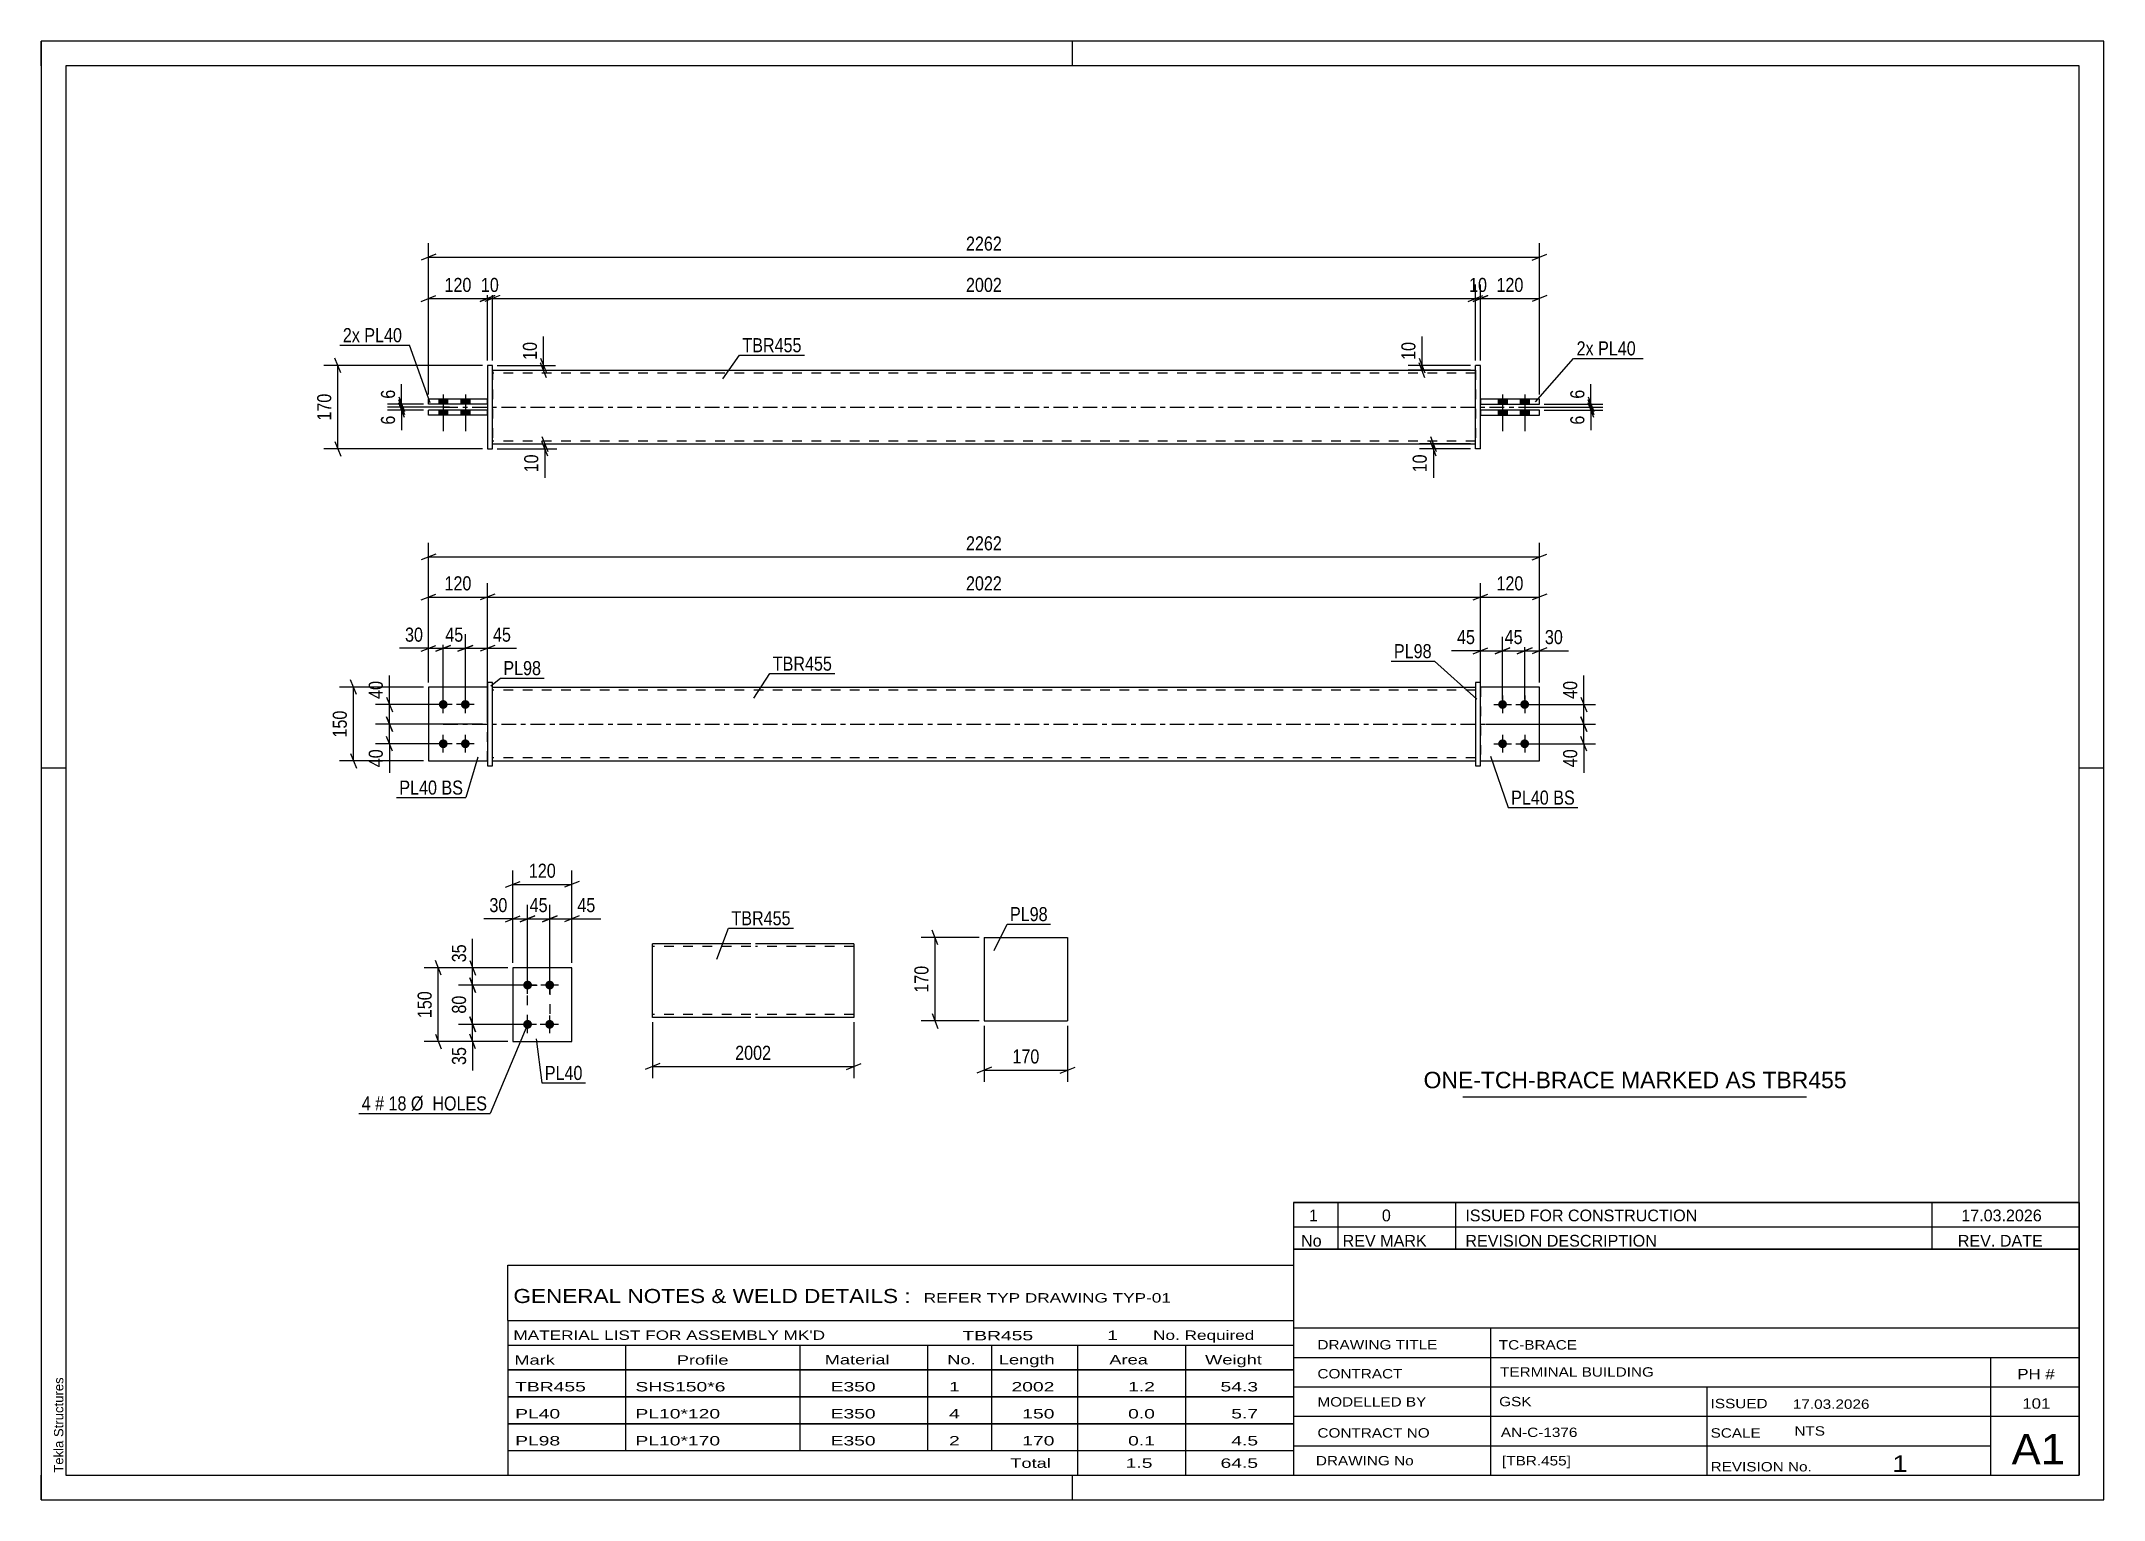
# Paper-space layout 'Layout1' of a CAD drawing. Header units: millimetres. Extents: x 0 to 420, y 0 to 297.
# The model-space entities are those that its viewports show. They can reach past a viewport. Long polylines and large blocks are cut down to what shows.
import ezdxf

# ---------------------------------------------------------------- set-up
doc = ezdxf.new("R2010")
doc.units = ezdxf.units.MM
doc.linetypes.add('DXK_LINE_DOT2', pattern=[3.9198, 1.9599, -1.9599])
doc.linetypes.add('DXK_LINE_DOT3', pattern=[5.9187, 2.979, -0.9799, 0.9799, -0.9799])
doc.layers.add('Viewport layer', color=7, linetype='Continuous', plot=False)
doc.styles.add('Arial', font='ARIAL.TTF', dxfattribs={"height": 0.2})
doc.styles.add('Arial Narrow', font='ARIALN.TTF', dxfattribs={"height": 0.2})

# ---------------------------------------------------------------- blocks, each defined once
blk = doc.blocks.new('Unknown-580872474-1163')
at = {"color": 5, "linetype": 'Continuous'}
for p, q in [((420, 297), (0, 297)), ((0, 297), (0, 0)), ((0, 292), (0, 297)), ((210, 292), (210, 297)), ((420, 0), (420, 297)), ((415, 292), (5, 292)), ((5, 292), (5, 5)), ((415, 5), (415, 292)), ((5, 149), (0, 149)), ((420, 149), (415, 149)), ((0, 0), (0, 5)), ((5, 5), (415, 5)), ((210, 0), (210, 5)), ((0, 0), (420, 0))]:
    blk.add_line(p, q, dxfattribs=at)
at = {"color": 174, "linetype": 'Continuous', "style": 'Arial'}
blk.add_text('Tekla Structures', height=1.9102, rotation=90, dxfattribs=at).set_placement((4.5, 5.5))
blk = doc.blocks.new('Part-580872474-1766 - 1738')
at = {"color": 7, "linetype": 'DXK_LINE_DOT2'}
for p, q in [((305.08, 165.45), (293.08, 165.45)), ((293.08, 165.45), (293.08, 150.45)), ((305.08, 150.45), (305.08, 165.45)), ((293.08, 150.45), (305.08, 150.45))]:
    blk.add_line(p, q, dxfattribs=at)
blk = doc.blocks.new('Part-580872474-1796 - 1738')
at = {"color": 2, "linetype": 'Continuous'}
for p, q in [((90.86, 165.45), (78.86, 165.45)), ((78.86, 165.45), (78.86, 150.45)), ((78.86, 150.45), (90.86, 150.45))]:
    blk.add_line(p, q, dxfattribs=at)
at = {"color": 7, "linetype": 'DXK_LINE_DOT2'}
blk.add_line((90.86, 150.45), (90.86, 165.45), dxfattribs=at)
blk = doc.blocks.new('Part-580872474-1771 - 1738')
at = {"color": 2, "linetype": 'Continuous'}
for p, q in [((305.08, 165.45), (293.08, 165.45)), ((305.08, 150.45), (305.08, 165.45)), ((293.08, 150.45), (305.08, 150.45))]:
    blk.add_line(p, q, dxfattribs=at)
at = {"color": 7, "linetype": 'DXK_LINE_DOT2'}
blk.add_line((293.08, 165.45), (293.08, 150.45), dxfattribs=at)
blk = doc.blocks.new('Part-580872474-1786 - 1738')
at = {"color": 2, "linetype": 'Continuous'}
for p, q in [((293.08, 166.45), (292.08, 166.45)), ((292.08, 166.45), (292.08, 149.45)), ((293.08, 149.45), (293.08, 166.45)), ((292.08, 149.45), (293.08, 149.45))]:
    blk.add_line(p, q, dxfattribs=at)
blk = doc.blocks.new('Part-580872474-1791 - 1738')
at = {"color": 7, "linetype": 'DXK_LINE_DOT2'}
for p, q in [((90.86, 165.45), (78.86, 165.45)), ((78.86, 165.45), (78.86, 150.45)), ((90.86, 150.45), (90.86, 165.45)), ((78.86, 150.45), (90.86, 150.45))]:
    blk.add_line(p, q, dxfattribs=at)
blk = doc.blocks.new('Part-580872474-1801 - 1738')
at = {"color": 2, "linetype": 'Continuous'}
for p, q in [((91.86, 166.45), (90.86, 166.45)), ((90.86, 166.45), (90.86, 149.45)), ((91.86, 149.45), (91.86, 166.45)), ((90.86, 149.45), (91.86, 149.45))]:
    blk.add_line(p, q, dxfattribs=at)
blk = doc.blocks.new('Part-580872474-1806 - 1738')
at = {"color": 2, "linetype": 'Continuous'}
for p, q in [((91.86, 165.45), (292.08, 165.45)), ((91.86, 150.45), (292.08, 150.45))]:
    blk.add_line(p, q, dxfattribs=at)
at = {"color": 7, "linetype": 'DXK_LINE_DOT2'}
for p, q in [((91.86, 150.45), (91.86, 165.45)), ((292.08, 164.85), (91.86, 164.85)), ((292.08, 165.45), (292.08, 150.45)), ((292.08, 151.05), (91.86, 151.05))]:
    blk.add_line(p, q, dxfattribs=at)
at = {"color": 7, "linetype": 'DXK_LINE_DOT3'}
blk.add_line((81.86, 157.95), (302.08, 157.95), dxfattribs=at)
blk = doc.blocks.new('Bolt-580872474-1807 - 1738')
at = {"linetype": 'Continuous'}
for points in [[(297.58, 162.85, -1), (297.58, 161.05, -1)], [(302.08, 162.85, -1), (302.08, 161.05, -1)], [(297.58, 154.85, -1), (297.58, 153.05, -1)], [(302.08, 154.85, -1), (302.08, 153.05, -1)]]:
    blk.add_hatch(color=1, dxfattribs=at).paths.add_polyline_path(points)
at = {"color": 1, "linetype": 'Continuous'}
for p, q in [((295.78, 161.95), (299.38, 161.95)), ((297.58, 163.75), (297.58, 160.15)), ((300.28, 161.95), (303.88, 161.95)), ((302.08, 163.75), (302.08, 160.15)), ((297.58, 155.75), (297.58, 152.15)), ((302.08, 155.75), (302.08, 152.15)), ((295.78, 153.95), (299.38, 153.95)), ((300.28, 153.95), (303.88, 153.95))]:
    blk.add_line(p, q, dxfattribs=at)
blk = doc.blocks.new('Bolt-580872474-1808 - 1738')
at = {"linetype": 'Continuous'}
for points in [[(81.86, 161.05, -1), (81.86, 162.85, -1)], [(86.36, 161.05, -1), (86.36, 162.85, -1)], [(81.86, 153.05, -1), (81.86, 154.85, -1)], [(86.36, 153.05, -1), (86.36, 154.85, -1)]]:
    blk.add_hatch(color=1, dxfattribs=at).paths.add_polyline_path(points)
at = {"color": 1, "linetype": 'Continuous'}
for p, q in [((83.66, 161.95), (80.06, 161.95)), ((81.86, 160.15), (81.86, 163.75)), ((88.16, 161.95), (84.56, 161.95)), ((86.36, 160.15), (86.36, 163.75)), ((81.86, 152.15), (81.86, 155.75)), ((86.36, 152.15), (86.36, 155.75)), ((83.66, 153.95), (80.06, 153.95)), ((88.16, 153.95), (84.56, 153.95))]:
    blk.add_line(p, q, dxfattribs=at)
blk = doc.blocks.new('Part-580872474-1429 - 1390')
at = {"color": 2, "linetype": 'Continuous'}
for p, q in [((90.86, 224.09), (78.86, 224.09)), ((78.86, 223.09), (78.86, 224.09)), ((90.86, 223.09), (78.86, 223.09))]:
    blk.add_line(p, q, dxfattribs=at)
at = {"color": 7, "linetype": 'DXK_LINE_DOT2'}
blk.add_line((90.86, 223.09), (90.86, 224.09), dxfattribs=at)
blk = doc.blocks.new('Part-580872474-1430 - 1390')
at = {"color": 2, "linetype": 'Continuous'}
for p, q in [((292.08, 213.99), (292.08, 230.99)), ((293.08, 230.99), (292.08, 230.99)), ((293.08, 213.99), (293.08, 230.99)), ((293.08, 213.99), (292.08, 213.99))]:
    blk.add_line(p, q, dxfattribs=at)
blk = doc.blocks.new('Part-580872474-1462 - 1390')
at = {"color": 2, "linetype": 'Continuous'}
for p, q in [((305.08, 224.09), (293.08, 224.09)), ((293.08, 223.09), (305.08, 223.09)), ((305.08, 223.09), (305.08, 224.09))]:
    blk.add_line(p, q, dxfattribs=at)
at = {"color": 7, "linetype": 'DXK_LINE_DOT2'}
blk.add_line((293.08, 224.09), (293.08, 223.09), dxfattribs=at)
blk = doc.blocks.new('Part-580872474-1398 - 1390')
at = {"color": 2, "linetype": 'Continuous'}
for p, q in [((91.86, 230.99), (90.86, 230.99)), ((90.86, 230.99), (90.86, 213.99)), ((91.86, 213.99), (91.86, 230.99)), ((90.86, 213.99), (91.86, 213.99))]:
    blk.add_line(p, q, dxfattribs=at)
blk = doc.blocks.new('Part-580872474-1424 - 1390')
at = {"color": 2, "linetype": 'Continuous'}
for p, q in [((90.86, 221.89), (78.86, 221.89)), ((78.86, 220.89), (78.86, 221.89)), ((90.86, 220.89), (78.86, 220.89))]:
    blk.add_line(p, q, dxfattribs=at)
at = {"color": 7, "linetype": 'DXK_LINE_DOT2'}
blk.add_line((90.86, 220.89), (90.86, 221.89), dxfattribs=at)
blk = doc.blocks.new('Part-580872474-1435 - 1390')
at = {"color": 2, "linetype": 'Continuous'}
for p, q in [((305.08, 221.89), (293.08, 221.89)), ((293.08, 220.89), (305.08, 220.89)), ((305.08, 220.89), (305.08, 221.89))]:
    blk.add_line(p, q, dxfattribs=at)
at = {"color": 7, "linetype": 'DXK_LINE_DOT2'}
blk.add_line((293.08, 221.89), (293.08, 220.89), dxfattribs=at)
blk = doc.blocks.new('Part-580872474-1450 - 1390')
at = {"color": 2, "linetype": 'Continuous'}
for p, q in [((91.86, 229.99), (292.08, 229.99)), ((91.86, 214.99), (292.08, 214.99))]:
    blk.add_line(p, q, dxfattribs=at)
at = {"color": 7, "linetype": 'DXK_LINE_DOT2'}
for p, q in [((91.86, 229.99), (91.86, 214.99)), ((292.08, 229.39), (91.86, 229.39)), ((292.08, 229.99), (292.08, 214.99)), ((292.08, 215.59), (91.86, 215.59))]:
    blk.add_line(p, q, dxfattribs=at)
at = {"color": 7, "linetype": 'DXK_LINE_DOT3'}
blk.add_line((81.86, 222.49), (302.08, 222.49), dxfattribs=at)
blk = doc.blocks.new('Bolt-580872474-1451 - 1390')
at = {"linetype": 'Continuous'}
for points in [[(298.48, 224.09), (296.68, 224.09), (296.68, 223.09), (298.48, 223.09)], [(298.48, 224.09), (296.68, 224.09), (296.68, 223.09), (298.48, 223.09)], [(302.98, 224.09), (301.18, 224.09), (301.18, 223.09), (302.98, 223.09)], [(302.98, 224.09), (301.18, 224.09), (301.18, 223.09), (302.98, 223.09)], [(298.48, 221.89), (296.68, 221.89), (296.68, 220.89), (298.48, 220.89)], [(298.48, 221.89), (296.68, 221.89), (296.68, 220.89), (298.48, 220.89)], [(302.98, 221.89), (301.18, 221.89), (301.18, 220.89), (302.98, 220.89)], [(302.98, 221.89), (301.18, 221.89), (301.18, 220.89), (302.98, 220.89)]]:
    blk.add_hatch(color=1, dxfattribs=at).paths.add_polyline_path(points)
at = {"color": 1, "linetype": 'Continuous'}
for p, q in [((296.68, 224.09), (296.68, 223.09)), ((296.68, 224.09), (296.68, 223.09)), ((297.58, 225.09), (297.58, 217.59)), ((297.58, 225.09), (297.58, 217.59)), ((298.48, 224.09), (298.48, 223.09)), ((298.48, 224.09), (298.48, 223.09)), ((301.18, 224.09), (301.18, 223.09)), ((301.18, 224.09), (301.18, 223.09)), ((302.08, 225.09), (302.08, 217.59)), ((302.08, 225.09), (302.08, 217.59)), ((302.98, 224.09), (302.98, 223.09)), ((302.98, 224.09), (302.98, 223.09)), ((296.68, 221.89), (296.68, 220.89)), ((296.68, 221.89), (296.68, 220.89)), ((298.48, 221.89), (298.48, 220.89)), ((298.48, 221.89), (298.48, 220.89)), ((301.18, 221.89), (301.18, 220.89)), ((301.18, 221.89), (301.18, 220.89)), ((302.98, 221.89), (302.98, 220.89)), ((302.98, 221.89), (302.98, 220.89))]:
    blk.add_line(p, q, dxfattribs=at)
blk = doc.blocks.new('Bolt-580872474-1452 - 1390')
at = {"linetype": 'Continuous'}
for points in [[(80.96, 223.09), (82.76, 223.09), (82.76, 224.09), (80.96, 224.09)], [(80.96, 223.09), (82.76, 223.09), (82.76, 224.09), (80.96, 224.09)], [(85.46, 223.09), (87.26, 223.09), (87.26, 224.09), (85.46, 224.09)], [(85.46, 223.09), (87.26, 223.09), (87.26, 224.09), (85.46, 224.09)], [(80.96, 220.89), (82.76, 220.89), (82.76, 221.89), (80.96, 221.89)], [(80.96, 220.89), (82.76, 220.89), (82.76, 221.89), (80.96, 221.89)], [(85.46, 220.89), (87.26, 220.89), (87.26, 221.89), (85.46, 221.89)], [(85.46, 220.89), (87.26, 220.89), (87.26, 221.89), (85.46, 221.89)]]:
    blk.add_hatch(color=1, dxfattribs=at).paths.add_polyline_path(points)
at = {"color": 1, "linetype": 'Continuous'}
for p, q in [((80.96, 224.09), (80.96, 223.09)), ((80.96, 224.09), (80.96, 223.09)), ((81.86, 225.09), (81.86, 217.59)), ((81.86, 225.09), (81.86, 217.59)), ((82.76, 224.09), (82.76, 223.09)), ((82.76, 224.09), (82.76, 223.09)), ((85.46, 224.09), (85.46, 223.09)), ((85.46, 224.09), (85.46, 223.09)), ((86.36, 225.09), (86.36, 217.59)), ((86.36, 225.09), (86.36, 217.59)), ((87.26, 224.09), (87.26, 223.09)), ((87.26, 224.09), (87.26, 223.09)), ((80.96, 221.89), (80.96, 220.89)), ((80.96, 221.89), (80.96, 220.89)), ((82.76, 221.89), (82.76, 220.89)), ((82.76, 221.89), (82.76, 220.89)), ((85.46, 221.89), (85.46, 220.89)), ((85.46, 221.89), (85.46, 220.89)), ((87.26, 221.89), (87.26, 220.89)), ((87.26, 221.89), (87.26, 220.89))]:
    blk.add_line(p, q, dxfattribs=at)
blk = doc.blocks.new('Part-580872474-2130 - 2123')
at = {"color": 2, "linetype": 'Continuous'}
for p, q in [((108.04, 108.31), (96.04, 108.31)), ((96.04, 108.31), (96.04, 93.31)), ((108.04, 93.31), (108.04, 108.31)), ((96.04, 93.31), (108.04, 93.31))]:
    blk.add_line(p, q, dxfattribs=at)
blk = doc.blocks.new('Bolt-580872474-2163 - 2123')
at = {"linetype": 'Continuous'}
for points in [[(99.04, 103.91, -1), (99.04, 105.71, -1)], [(103.54, 103.91, -1), (103.54, 105.71, -1)], [(99.04, 95.91, -1), (99.04, 97.71, -1)], [(103.54, 95.91, -1), (103.54, 97.71, -1)]]:
    blk.add_hatch(color=1, dxfattribs=at).paths.add_polyline_path(points)
at = {"color": 1, "linetype": 'Continuous'}
for p, q in [((99.04, 103.01), (99.04, 106.61)), ((103.54, 103.01), (103.54, 106.61)), ((100.84, 104.81), (97.24, 104.81)), ((105.34, 104.81), (101.74, 104.81)), ((100.84, 96.81), (97.24, 96.81)), ((99.04, 95.01), (99.04, 98.61)), ((105.34, 96.81), (101.74, 96.81)), ((103.54, 95.01), (103.54, 98.61))]:
    blk.add_line(p, q, dxfattribs=at)
blk = doc.blocks.new('Part-580872474-2294 - 2288')
at = {"color": 2, "linetype": 'Continuous'}
for p, q in [((192.01, 114.49), (192.01, 97.49)), ((192.01, 114.49), (209.01, 114.49)), ((209.01, 114.49), (209.01, 97.49)), ((192.01, 97.49), (209.01, 97.49))]:
    blk.add_line(p, q, dxfattribs=at)
blk = doc.blocks.new('Part-580872474-2320 - 2313')
at = {"color": 2, "linetype": 'Continuous'}
for p, q in [((144.47, 113.23), (124.47, 113.23)), ((124.47, 98.32), (124.47, 113.23)), ((165.47, 113.23), (145.47, 113.23)), ((165.47, 113.23), (165.47, 113.14)), ((165.47, 113.14), (165.47, 112.03)), ((165.47, 112.03), (165.47, 98.23)), ((124.47, 98.23), (124.47, 98.32)), ((144.47, 98.23), (124.47, 98.23)), ((165.47, 98.23), (145.47, 98.23))]:
    blk.add_line(p, q, dxfattribs=at)
at = {"color": 7, "linetype": 'DXK_LINE_DOT2'}
for p, q in [((144.47, 112.63), (124.47, 112.63)), ((165.47, 112.63), (145.47, 112.63)), ((165.47, 112.88), (165.47, 112.03)), ((124.47, 98.83), (124.47, 98.88)), ((144.47, 98.83), (124.47, 98.83)), ((124.47, 98.23), (124.47, 98.23)), ((165.47, 98.83), (145.47, 98.83)), ((165.47, 98.88), (165.47, 98.97)), ((165.47, 98.83), (165.47, 98.88)), ((165.47, 98.83), (165.47, 98.88))]:
    blk.add_line(p, q, dxfattribs=at)
blk = doc.blocks.new('Rectangle-580872474-2273 - 2123')
at = {"color": 1, "linetype": 'DXK_LINE_DOT2'}
blk.add_lwpolyline([(99.04, 104.81), (103.54, 104.81), (103.54, 96.81), (99.04, 96.81), (99.04, 104.81)], close=True, dxfattribs=at)
blk = doc.blocks.new('StraightDimension-580872474-1914 - 1738')
at = {"color": 7, "linetype": 'Continuous'}
for p, q in [((90.86, 158.95), (90.86, 186.68)), ((293.08, 166.45), (293.08, 186.68)), ((92.36, 184.43), (89.36, 183.23)), ((90.86, 183.83), (293.08, 183.83)), ((291.58, 183.23), (294.58, 184.43))]:
    blk.add_line(p, q, dxfattribs=at)
at = {"color": 0}
blk.add_wipeout([(196.23, 184.58), (196.23, 188.78), (187.71, 188.78), (187.71, 184.58)], dxfattribs=at)
at = {"color": 3, "style": 'Arial Narrow'}
blk.add_text('2022', height=2.863, dxfattribs=at).set_placement((188.31, 185.18))
blk = doc.blocks.new('StraightDimension-580872474-1929 - 1738')
at = {"color": 7, "linetype": 'Continuous'}
for p, q in [((78.86, 166.45), (78.86, 186.68)), ((90.86, 158.95), (90.86, 186.68)), ((77.36, 183.23), (80.36, 184.43)), ((78.86, 183.83), (90.86, 183.83)), ((92.36, 184.43), (89.36, 183.23))]:
    blk.add_line(p, q, dxfattribs=at)
at = {"color": 0}
blk.add_wipeout([(88.2, 184.58), (88.2, 188.78), (81.52, 188.78), (81.52, 184.58)], dxfattribs=at)
at = {"color": 3, "style": 'Arial Narrow'}
blk.add_text('120', height=2.863, dxfattribs=at).set_placement((82.12, 185.18))
blk = doc.blocks.new('StraightDimension-580872474-2000 - 1738')
at = {"color": 7, "linetype": 'Continuous'}
for p, q in [((80.86, 161.95), (68.05, 161.95)), ((70.3, 163.45), (71.5, 160.45)), ((70.9, 157.95), (70.9, 161.95)), ((89.86, 157.95), (68.05, 157.95)), ((71.5, 156.45), (70.3, 159.45))]:
    blk.add_line(p, q, dxfattribs=at)
at = {"color": 0}
blk.add_wipeout([(70.15, 167.34), (65.95, 167.34), (65.95, 162.48), (70.15, 162.48)], dxfattribs=at)
at = {"color": 7, "linetype": 'Continuous'}
blk.add_line((70.9, 161.95), (70.9, 167.86), dxfattribs=at)
blk.add_line((70.9, 161.95), (70.9, 167.86), dxfattribs=at)
at = {"color": 3, "style": 'Arial Narrow'}
blk.add_text('40', height=2.863, rotation=90.0002, dxfattribs=at).set_placement((69.55, 163.08))
blk = doc.blocks.new('StraightDimension-580872474-1810 - 1738')
at = {"color": 7, "linetype": 'Continuous'}
for p, q in [((300.58, 172.29), (303.58, 173.49)), ((302.08, 162.95), (302.08, 175.74)), ((302.08, 172.89), (305.08, 172.89)), ((306.58, 173.49), (303.58, 172.29)), ((305.08, 166.45), (305.08, 175.74))]:
    blk.add_line(p, q, dxfattribs=at)
at = {"color": 0}
blk.add_wipeout([(310.46, 173.64), (310.46, 177.84), (305.6, 177.84), (305.6, 173.64)], dxfattribs=at)
at = {"color": 7, "linetype": 'Continuous'}
blk.add_line((305.08, 172.89), (310.99, 172.89), dxfattribs=at)
blk.add_line((305.08, 172.89), (310.99, 172.89), dxfattribs=at)
at = {"color": 3, "style": 'Arial Narrow'}
blk.add_text('30', height=2.863, dxfattribs=at).set_placement((306.2, 174.24))
blk = doc.blocks.new('StraightDimension-580872474-1826 - 1738')
at = {"color": 7, "linetype": 'Continuous'}
for p, q in [((296.08, 172.29), (299.08, 173.49)), ((297.58, 162.95), (297.58, 175.74)), ((297.58, 172.89), (302.08, 172.89)), ((303.58, 173.49), (300.58, 172.29)), ((302.08, 162.95), (302.08, 175.74))]:
    blk.add_line(p, q, dxfattribs=at)
at = {"color": 0}
blk.add_wipeout([(302.26, 173.64), (302.26, 177.84), (297.4, 177.84), (297.4, 173.64)], dxfattribs=at)
at = {"color": 3, "style": 'Arial Narrow'}
blk.add_text('45', height=2.863, dxfattribs=at).set_placement((298, 174.24))
blk = doc.blocks.new('StraightDimension-580872474-1839 - 1738')
at = {"color": 7, "linetype": 'Continuous'}
for p, q in [((291.58, 172.29), (294.58, 173.49)), ((293.08, 166.45), (293.08, 175.74)), ((293.08, 172.89), (297.58, 172.89)), ((299.08, 173.49), (296.08, 172.29)), ((297.58, 162.95), (297.58, 175.74))]:
    blk.add_line(p, q, dxfattribs=at)
at = {"color": 0}
blk.add_wipeout([(292.55, 173.64), (292.55, 177.84), (287.7, 177.84), (287.7, 173.64)], dxfattribs=at)
at = {"color": 7, "linetype": 'Continuous'}
blk.add_line((293.08, 172.89), (287.17, 172.89), dxfattribs=at)
blk.add_line((293.08, 172.89), (287.17, 172.89), dxfattribs=at)
at = {"color": 3, "style": 'Arial Narrow'}
blk.add_text('45', height=2.863, dxfattribs=at).set_placement((288.3, 174.24))
blk = doc.blocks.new('StraightDimension-580872474-1856 - 1738')
at = {"color": 7, "linetype": 'Continuous'}
for p, q in [((78.86, 166.45), (78.86, 194.83)), ((305.08, 166.45), (305.08, 194.83)), ((80.36, 192.58), (77.36, 191.38)), ((78.86, 191.98), (305.08, 191.98)), ((303.58, 191.38), (306.58, 192.58))]:
    blk.add_line(p, q, dxfattribs=at)
at = {"color": 0}
blk.add_wipeout([(196.23, 192.73), (196.23, 196.93), (187.71, 196.93), (187.71, 192.73)], dxfattribs=at)
at = {"color": 3, "style": 'Arial Narrow'}
blk.add_text('2262', height=2.863, dxfattribs=at).set_placement((188.31, 193.33))
blk = doc.blocks.new('StraightDimension-580872474-1876 - 1738')
at = {"color": 7, "linetype": 'Continuous'}
for p, q in [((303.08, 161.95), (316.52, 161.95)), ((313.52, 163.45), (314.72, 160.45)), ((314.12, 157.95), (314.12, 161.95)), ((294.08, 157.95), (316.52, 157.95)), ((314.72, 156.45), (313.52, 159.45))]:
    blk.add_line(p, q, dxfattribs=at)
at = {"color": 0}
blk.add_wipeout([(313.37, 167.34), (309.17, 167.34), (309.17, 162.48), (313.37, 162.48)], dxfattribs=at)
at = {"color": 7, "linetype": 'Continuous'}
blk.add_line((314.12, 161.95), (314.12, 167.86), dxfattribs=at)
blk.add_line((314.12, 161.95), (314.12, 167.86), dxfattribs=at)
at = {"color": 3, "style": 'Arial Narrow'}
blk.add_text('40', height=2.863, rotation=90.0002, dxfattribs=at).set_placement((312.77, 163.08))
blk = doc.blocks.new('StraightDimension-580872474-1885 - 1738')
at = {"color": 7, "linetype": 'Continuous'}
for p, q in [((294.08, 157.95), (316.52, 157.95)), ((313.52, 159.45), (314.72, 156.45)), ((314.72, 152.45), (313.52, 155.45)), ((314.12, 153.95), (314.12, 157.95)), ((303.08, 153.95), (316.52, 153.95))]:
    blk.add_line(p, q, dxfattribs=at)
at = {"color": 0}
blk.add_wipeout([(313.37, 153.43), (309.17, 153.43), (309.17, 148.57), (313.37, 148.57)], dxfattribs=at)
at = {"color": 7, "linetype": 'Continuous'}
blk.add_line((314.12, 153.95), (314.12, 148.05), dxfattribs=at)
blk.add_line((314.12, 153.95), (314.12, 148.05), dxfattribs=at)
at = {"color": 3, "style": 'Arial Narrow'}
blk.add_text('40', height=2.863, rotation=90.0002, dxfattribs=at).set_placement((312.77, 149.17))
blk = doc.blocks.new('StraightDimension-580872474-1895 - 1738')
at = {"color": 7, "linetype": 'Continuous'}
for p, q in [((293.08, 166.45), (293.08, 186.68)), ((305.08, 166.45), (305.08, 186.68)), ((291.58, 183.23), (294.58, 184.43)), ((293.08, 183.83), (305.08, 183.83)), ((306.58, 184.43), (303.58, 183.23))]:
    blk.add_line(p, q, dxfattribs=at)
at = {"color": 0}
blk.add_wipeout([(302.42, 184.58), (302.42, 188.78), (295.74, 188.78), (295.74, 184.58)], dxfattribs=at)
at = {"color": 3, "style": 'Arial Narrow'}
blk.add_text('120', height=2.863, dxfattribs=at).set_placement((296.34, 185.18))
blk = doc.blocks.new('StraightDimension-580872474-1945 - 1738')
at = {"color": 7, "linetype": 'Continuous'}
for p, q in [((77.36, 172.78), (80.36, 173.98)), ((78.86, 166.45), (78.86, 176.23)), ((78.86, 173.38), (81.86, 173.38)), ((83.36, 173.98), (80.36, 172.78)), ((81.86, 162.95), (81.86, 176.23))]:
    blk.add_line(p, q, dxfattribs=at)
at = {"color": 0}
blk.add_wipeout([(78.34, 174.13), (78.34, 178.33), (73.48, 178.33), (73.48, 174.13)], dxfattribs=at)
at = {"color": 7, "linetype": 'Continuous'}
blk.add_line((78.86, 173.38), (72.96, 173.38), dxfattribs=at)
blk.add_line((78.86, 173.38), (72.96, 173.38), dxfattribs=at)
at = {"color": 3, "style": 'Arial Narrow'}
blk.add_text('30', height=2.863, dxfattribs=at).set_placement((74.08, 174.73))
blk = doc.blocks.new('StraightDimension-580872474-1961 - 1738')
at = {"color": 7, "linetype": 'Continuous'}
for p, q in [((80.36, 172.78), (83.36, 173.98)), ((81.86, 162.95), (81.86, 176.23)), ((81.86, 173.38), (86.36, 173.38)), ((87.86, 173.98), (84.86, 172.78)), ((86.36, 162.95), (86.36, 176.23))]:
    blk.add_line(p, q, dxfattribs=at)
at = {"color": 0}
blk.add_wipeout([(86.54, 174.13), (86.54, 178.33), (81.68, 178.33), (81.68, 174.13)], dxfattribs=at)
at = {"color": 3, "style": 'Arial Narrow'}
blk.add_text('45', height=2.863, dxfattribs=at).set_placement((82.28, 174.73))
blk = doc.blocks.new('StraightDimension-580872474-1974 - 1738')
at = {"color": 7, "linetype": 'Continuous'}
for p, q in [((84.86, 172.78), (87.86, 173.98)), ((86.36, 162.95), (86.36, 176.23)), ((86.36, 173.38), (90.86, 173.38)), ((92.36, 173.98), (89.36, 172.78)), ((90.86, 166.45), (90.86, 176.23))]:
    blk.add_line(p, q, dxfattribs=at)
at = {"color": 0}
blk.add_wipeout([(96.24, 174.13), (96.24, 178.33), (91.39, 178.33), (91.39, 174.13)], dxfattribs=at)
at = {"color": 7, "linetype": 'Continuous'}
blk.add_line((90.86, 173.38), (96.77, 173.38), dxfattribs=at)
blk.add_line((90.86, 173.38), (96.77, 173.38), dxfattribs=at)
at = {"color": 3, "style": 'Arial Narrow'}
blk.add_text('45', height=2.863, dxfattribs=at).set_placement((91.99, 174.73))
blk = doc.blocks.new('StraightDimension-580872474-1991 - 1738')
at = {"color": 7, "linetype": 'Continuous'}
for p, q in [((89.86, 157.95), (68.05, 157.95)), ((70.3, 159.45), (71.5, 156.45)), ((71.5, 152.45), (70.3, 155.45)), ((70.9, 153.95), (70.9, 157.95)), ((80.86, 153.95), (68.05, 153.95))]:
    blk.add_line(p, q, dxfattribs=at)
at = {"color": 0}
blk.add_wipeout([(70.15, 153.43), (65.95, 153.43), (65.95, 148.57), (70.15, 148.57)], dxfattribs=at)
at = {"color": 7, "linetype": 'Continuous'}
blk.add_line((70.9, 153.95), (70.9, 148.05), dxfattribs=at)
blk.add_line((70.9, 153.95), (70.9, 148.05), dxfattribs=at)
at = {"color": 3, "style": 'Arial Narrow'}
blk.add_text('40', height=2.863, rotation=90.0002, dxfattribs=at).set_placement((69.55, 149.17))
blk = doc.blocks.new('StraightDimension-580872474-2010 - 1738')
at = {"color": 7, "linetype": 'Continuous'}
for p, q in [((77.86, 165.45), (60.72, 165.45)), ((64.17, 163.95), (62.97, 166.95)), ((63.57, 150.45), (63.57, 165.45)), ((62.97, 151.95), (64.17, 148.95)), ((77.86, 150.45), (60.72, 150.45))]:
    blk.add_line(p, q, dxfattribs=at)
at = {"color": 0}
blk.add_wipeout([(62.82, 161.3), (58.62, 161.3), (58.62, 154.61), (62.82, 154.61)], dxfattribs=at)
at = {"color": 3, "style": 'Arial Narrow'}
blk.add_text('150', height=2.863, rotation=90.0002, dxfattribs=at).set_placement((62.22, 155.21))
blk = doc.blocks.new('StraightDimension-580872474-1691 - 1390')
at = {"color": 7, "linetype": 'Continuous'}
for p, q in [((72.79, 223.99), (73.99, 220.99)), ((73.99, 220.39), (72.79, 223.39)), ((83.11, 222.49), (70.54, 222.49)), ((77.86, 221.89), (70.54, 221.89)), ((73.39, 221.89), (73.39, 222.49))]:
    blk.add_line(p, q, dxfattribs=at)
at = {"color": 0}
blk.add_wipeout([(72.64, 221.36), (68.44, 221.36), (68.44, 218.33), (72.64, 218.33)], dxfattribs=at)
at = {"color": 7, "linetype": 'Continuous'}
blk.add_line((73.39, 221.89), (73.39, 217.81), dxfattribs=at)
blk.add_line((73.39, 221.89), (73.39, 217.81), dxfattribs=at)
at = {"color": 3, "style": 'Arial Narrow'}
blk.add_text('6', height=2.86, rotation=90.0002, dxfattribs=at).set_placement((72.04, 218.93))
blk = doc.blocks.new('StraightDimension-580872474-1661 - 1390')
at = {"color": 7, "linetype": 'Continuous'}
for p, q in [((306.08, 223.09), (317.98, 223.09)), ((314.98, 224.59), (316.18, 221.59)), ((316.18, 220.99), (314.98, 223.99)), ((315.58, 222.49), (315.58, 223.09)), ((300.83, 222.49), (317.98, 222.49))]:
    blk.add_line(p, q, dxfattribs=at)
at = {"color": 0}
blk.add_wipeout([(314.83, 226.64), (310.63, 226.64), (310.63, 223.61), (314.83, 223.61)], dxfattribs=at)
at = {"color": 7, "linetype": 'Continuous'}
blk.add_line((315.58, 223.09), (315.58, 227.17), dxfattribs=at)
blk.add_line((315.58, 223.09), (315.58, 227.17), dxfattribs=at)
at = {"color": 3, "style": 'Arial Narrow'}
blk.add_text('6', height=2.86, rotation=90.0002, dxfattribs=at).set_placement((314.23, 224.21))
blk = doc.blocks.new('StraightDimension-580872474-1608 - 1390')
at = {"color": 7, "linetype": 'Continuous'}
for p, q in [((77.36, 244), (80.36, 245.2)), ((78.86, 225.09), (78.86, 247.45)), ((78.86, 244.6), (90.86, 244.6)), ((92.36, 245.2), (89.36, 244)), ((90.86, 231.99), (90.86, 247.45))]:
    blk.add_line(p, q, dxfattribs=at)
at = {"color": 0}
blk.add_wipeout([(88.2, 245.35), (88.2, 249.55), (81.52, 249.55), (81.52, 245.35)], dxfattribs=at)
at = {"color": 3, "style": 'Arial Narrow'}
blk.add_text('120', height=2.863, dxfattribs=at).set_placement((82.12, 245.95))
blk = doc.blocks.new('StraightDimension-580872474-1538 - 1390')
at = {"color": 7, "linetype": 'Continuous'}
for p, q in [((291.08, 214.99), (280.63, 214.99)), ((282.88, 216.49), (284.08, 213.49)), ((284.08, 212.49), (282.88, 215.49)), ((283.48, 213.99), (283.48, 214.99)), ((291.08, 213.99), (280.63, 213.99))]:
    blk.add_line(p, q, dxfattribs=at)
at = {"color": 0}
blk.add_wipeout([(282.73, 213.46), (278.53, 213.46), (278.53, 208.61), (282.73, 208.61)], dxfattribs=at)
at = {"color": 7, "linetype": 'Continuous'}
blk.add_line((283.48, 213.99), (283.48, 208.08), dxfattribs=at)
blk.add_line((283.48, 213.99), (283.48, 208.08), dxfattribs=at)
at = {"color": 3, "style": 'Arial Narrow'}
blk.add_text('10', height=2.863, rotation=90.0002, dxfattribs=at).set_placement((282.13, 209.21))
blk = doc.blocks.new('StraightDimension-580872474-1552 - 1390')
at = {"color": 7, "linetype": 'Continuous'}
for p, q in [((280.58, 232.49), (281.78, 229.49)), ((281.78, 228.49), (280.58, 231.49)), ((291.08, 230.99), (278.33, 230.99)), ((291.08, 229.99), (278.33, 229.99)), ((281.18, 229.99), (281.18, 230.99))]:
    blk.add_line(p, q, dxfattribs=at)
at = {"color": 0}
blk.add_wipeout([(280.43, 236.37), (276.23, 236.37), (276.23, 231.51), (280.43, 231.51)], dxfattribs=at)
at = {"color": 7, "linetype": 'Continuous'}
blk.add_line((281.18, 230.99), (281.18, 236.89), dxfattribs=at)
blk.add_line((281.18, 230.99), (281.18, 236.89), dxfattribs=at)
at = {"color": 3, "style": 'Arial Narrow'}
blk.add_text('10', height=2.863, rotation=90.0002, dxfattribs=at).set_placement((279.83, 232.11))
blk = doc.blocks.new('StraightDimension-580872474-1567 - 1390')
at = {"color": 7, "linetype": 'Continuous'}
for p, q in [((80.36, 253.61), (77.36, 252.41)), ((78.86, 225.09), (78.86, 255.86)), ((78.86, 253.01), (305.08, 253.01)), ((303.58, 252.41), (306.58, 253.61)), ((305.08, 225.09), (305.08, 255.86))]:
    blk.add_line(p, q, dxfattribs=at)
at = {"color": 0}
blk.add_wipeout([(196.23, 253.76), (196.23, 257.96), (187.71, 257.96), (187.71, 253.76)], dxfattribs=at)
at = {"color": 3, "style": 'Arial Narrow'}
blk.add_text('2262', height=2.863, dxfattribs=at).set_placement((188.31, 254.36))
blk = doc.blocks.new('StraightDimension-580872474-1578 - 1390')
at = {"color": 7, "linetype": 'Continuous'}
for p, q in [((290.58, 244), (293.58, 245.2)), ((294.58, 245.2), (291.58, 244)), ((292.08, 231.99), (292.08, 247.45)), ((292.08, 244.6), (293.08, 244.6)), ((293.08, 231.99), (293.08, 247.45))]:
    blk.add_line(p, q, dxfattribs=at)
at = {"color": 0}
blk.add_wipeout([(295.01, 245.35), (295.01, 249.55), (290.15, 249.55), (290.15, 245.35)], dxfattribs=at)
at = {"color": 3, "style": 'Arial Narrow'}
blk.add_text('10', height=2.863, dxfattribs=at).set_placement((290.75, 245.95))
blk = doc.blocks.new('StraightDimension-580872474-1588 - 1390')
at = {"color": 7, "linetype": 'Continuous'}
for p, q in [((93.36, 245.2), (90.36, 244)), ((91.86, 231.99), (91.86, 247.45)), ((91.86, 244.6), (292.08, 244.6)), ((290.58, 244), (293.58, 245.2)), ((292.08, 231.99), (292.08, 247.45))]:
    blk.add_line(p, q, dxfattribs=at)
at = {"color": 0}
blk.add_wipeout([(196.23, 245.35), (196.23, 249.55), (187.71, 249.55), (187.71, 245.35)], dxfattribs=at)
at = {"color": 3, "style": 'Arial Narrow'}
blk.add_text('2002', height=2.863, dxfattribs=at).set_placement((188.31, 245.95))
blk = doc.blocks.new('StraightDimension-580872474-1598 - 1390')
at = {"color": 7, "linetype": 'Continuous'}
for p, q in [((89.36, 244), (92.36, 245.2)), ((93.36, 245.2), (90.36, 244)), ((90.86, 231.99), (90.86, 247.45)), ((90.86, 244.6), (91.86, 244.6)), ((91.86, 231.99), (91.86, 247.45))]:
    blk.add_line(p, q, dxfattribs=at)
at = {"color": 0}
blk.add_wipeout([(93.79, 245.35), (93.79, 249.55), (88.93, 249.55), (88.93, 245.35)], dxfattribs=at)
at = {"color": 3, "style": 'Arial Narrow'}
blk.add_text('10', height=2.863, dxfattribs=at).set_placement((89.53, 245.95))
blk = doc.blocks.new('StraightDimension-580872474-1618 - 1390')
at = {"color": 7, "linetype": 'Continuous'}
for p, q in [((291.58, 244), (294.58, 245.2)), ((293.08, 231.99), (293.08, 247.45)), ((293.08, 244.6), (305.08, 244.6)), ((306.58, 245.2), (303.58, 244)), ((305.08, 225.09), (305.08, 247.45))]:
    blk.add_line(p, q, dxfattribs=at)
at = {"color": 0}
blk.add_wipeout([(302.42, 245.35), (302.42, 249.55), (295.74, 249.55), (295.74, 245.35)], dxfattribs=at)
at = {"color": 3, "style": 'Arial Narrow'}
blk.add_text('120', height=2.863, dxfattribs=at).set_placement((296.34, 245.95))
blk = doc.blocks.new('StraightDimension-580872474-1629 - 1390')
at = {"color": 7, "linetype": 'Continuous'}
for p, q in [((92.86, 214.99), (104.96, 214.99)), ((101.96, 216.49), (103.16, 213.49)), ((103.16, 212.49), (101.96, 215.49)), ((102.56, 213.99), (102.56, 214.99)), ((92.86, 213.99), (104.96, 213.99))]:
    blk.add_line(p, q, dxfattribs=at)
at = {"color": 0}
blk.add_wipeout([(101.81, 213.46), (97.61, 213.46), (97.61, 208.61), (101.81, 208.61)], dxfattribs=at)
at = {"color": 7, "linetype": 'Continuous'}
blk.add_line((102.56, 213.99), (102.56, 208.08), dxfattribs=at)
blk.add_line((102.56, 213.99), (102.56, 208.08), dxfattribs=at)
at = {"color": 3, "style": 'Arial Narrow'}
blk.add_text('10', height=2.863, rotation=90.0002, dxfattribs=at).set_placement((101.21, 209.21))
blk = doc.blocks.new('StraightDimension-580872474-1639 - 1390')
at = {"color": 7, "linetype": 'Continuous'}
for p, q in [((101.69, 232.49), (102.89, 229.49)), ((102.89, 228.49), (101.69, 231.49)), ((92.86, 230.99), (104.69, 230.99)), ((92.86, 229.99), (104.69, 229.99)), ((102.29, 229.99), (102.29, 230.99))]:
    blk.add_line(p, q, dxfattribs=at)
at = {"color": 0}
blk.add_wipeout([(101.54, 236.37), (97.34, 236.37), (97.34, 231.51), (101.54, 231.51)], dxfattribs=at)
at = {"color": 7, "linetype": 'Continuous'}
blk.add_line((102.29, 230.99), (102.29, 236.89), dxfattribs=at)
blk.add_line((102.29, 230.99), (102.29, 236.89), dxfattribs=at)
at = {"color": 3, "style": 'Arial Narrow'}
blk.add_text('10', height=2.863, rotation=90.0002, dxfattribs=at).set_placement((100.94, 232.11))
blk = doc.blocks.new('StraightDimension-580872474-1650 - 1390')
at = {"color": 7, "linetype": 'Continuous'}
for p, q in [((314.98, 223.99), (316.18, 220.99)), ((316.18, 220.39), (314.98, 223.39)), ((300.83, 222.49), (317.98, 222.49)), ((306.08, 221.89), (317.98, 221.89)), ((315.58, 221.89), (315.58, 222.49))]:
    blk.add_line(p, q, dxfattribs=at)
at = {"color": 0}
blk.add_wipeout([(314.83, 221.36), (310.63, 221.36), (310.63, 218.33), (314.83, 218.33)], dxfattribs=at)
at = {"color": 7, "linetype": 'Continuous'}
blk.add_line((315.58, 221.89), (315.58, 217.81), dxfattribs=at)
blk.add_line((315.58, 221.89), (315.58, 217.81), dxfattribs=at)
at = {"color": 3, "style": 'Arial Narrow'}
blk.add_text('6', height=2.86, rotation=90.0002, dxfattribs=at).set_placement((314.23, 218.93))
blk = doc.blocks.new('StraightDimension-580872474-1670 - 1390')
at = {"color": 7, "linetype": 'Continuous'}
for p, q in [((61, 229.49), (59.8, 232.49)), ((89.86, 230.99), (57.55, 230.99)), ((60.4, 213.99), (60.4, 230.99)), ((59.8, 215.49), (61, 212.49)), ((89.86, 213.99), (57.55, 213.99))]:
    blk.add_line(p, q, dxfattribs=at)
at = {"color": 0}
blk.add_wipeout([(59.65, 225.83), (55.45, 225.83), (55.45, 219.15), (59.65, 219.15)], dxfattribs=at)
at = {"color": 3, "style": 'Arial Narrow'}
blk.add_text('170', height=2.863, rotation=90.0002, dxfattribs=at).set_placement((59.05, 219.75))
blk = doc.blocks.new('StraightDimension-580872474-1681 - 1390')
at = {"color": 7, "linetype": 'Continuous'}
for p, q in [((77.86, 223.09), (70.54, 223.09)), ((72.79, 224.59), (73.99, 221.59)), ((73.99, 220.99), (72.79, 223.99)), ((73.39, 222.49), (73.39, 223.09)), ((83.11, 222.49), (70.54, 222.49))]:
    blk.add_line(p, q, dxfattribs=at)
at = {"color": 0}
blk.add_wipeout([(72.64, 226.64), (68.44, 226.64), (68.44, 223.61), (72.64, 223.61)], dxfattribs=at)
at = {"color": 7, "linetype": 'Continuous'}
blk.add_line((73.39, 223.09), (73.39, 227.17), dxfattribs=at)
blk.add_line((73.39, 223.09), (73.39, 227.17), dxfattribs=at)
at = {"color": 3, "style": 'Arial Narrow'}
blk.add_text('6', height=2.86, rotation=90.0002, dxfattribs=at).set_placement((72.04, 224.21))
blk = doc.blocks.new('StraightDimension-580872474-2166 - 2123')
at = {"color": 7, "linetype": 'Continuous'}
for p, q in [((96.04, 109.31), (96.04, 128.16)), ((108.04, 109.31), (108.04, 128.16)), ((94.54, 124.71), (97.54, 125.91)), ((96.04, 125.31), (108.04, 125.31)), ((109.54, 125.91), (106.54, 124.71))]:
    blk.add_line(p, q, dxfattribs=at)
at = {"color": 0}
blk.add_wipeout([(105.39, 126.06), (105.39, 130.26), (98.7, 130.26), (98.7, 126.06)], dxfattribs=at)
at = {"color": 3, "style": 'Arial Narrow'}
blk.add_text('120', height=2.863, dxfattribs=at).set_placement((99.3, 126.66))
blk = doc.blocks.new('StraightDimension-580872474-2183 - 2123')
at = {"color": 7, "linetype": 'Continuous'}
for p, q in [((97.54, 117.71), (100.54, 118.91)), ((99.04, 105.81), (99.04, 121.16)), ((99.04, 118.31), (103.54, 118.31)), ((105.04, 118.91), (102.04, 117.71)), ((103.54, 105.81), (103.54, 121.16))]:
    blk.add_line(p, q, dxfattribs=at)
at = {"color": 0}
blk.add_wipeout([(103.72, 119.06), (103.72, 123.26), (98.86, 123.26), (98.86, 119.06)], dxfattribs=at)
at = {"color": 3, "style": 'Arial Narrow'}
blk.add_text('45', height=2.863, dxfattribs=at).set_placement((99.46, 119.66))
blk = doc.blocks.new('StraightDimension-580872474-2193 - 2123')
at = {"color": 7, "linetype": 'Continuous'}
for p, q in [((94.54, 117.71), (97.54, 118.91)), ((96.04, 109.31), (96.04, 121.16)), ((96.04, 118.31), (99.04, 118.31)), ((100.54, 118.91), (97.54, 117.71)), ((99.04, 105.81), (99.04, 121.16))]:
    blk.add_line(p, q, dxfattribs=at)
at = {"color": 0}
blk.add_wipeout([(95.52, 119.06), (95.52, 123.26), (90.66, 123.26), (90.66, 119.06)], dxfattribs=at)
at = {"color": 7, "linetype": 'Continuous'}
blk.add_line((96.04, 118.31), (90.14, 118.31), dxfattribs=at)
blk.add_line((96.04, 118.31), (90.14, 118.31), dxfattribs=at)
at = {"color": 3, "style": 'Arial Narrow'}
blk.add_text('30', height=2.863, dxfattribs=at).set_placement((91.26, 119.66))
blk = doc.blocks.new('StraightDimension-580872474-2206 - 2123')
at = {"color": 7, "linetype": 'Continuous'}
for p, q in [((102.04, 117.71), (105.04, 118.91)), ((103.54, 105.81), (103.54, 121.16)), ((103.54, 118.31), (108.04, 118.31)), ((109.54, 118.91), (106.54, 117.71)), ((108.04, 109.31), (108.04, 121.16))]:
    blk.add_line(p, q, dxfattribs=at)
at = {"color": 0}
blk.add_wipeout([(113.42, 119.06), (113.42, 123.26), (108.57, 123.26), (108.57, 119.06)], dxfattribs=at)
at = {"color": 7, "linetype": 'Continuous'}
blk.add_line((108.04, 118.31), (113.95, 118.31), dxfattribs=at)
blk.add_line((108.04, 118.31), (113.95, 118.31), dxfattribs=at)
at = {"color": 3, "style": 'Arial Narrow'}
blk.add_text('45', height=2.863, dxfattribs=at).set_placement((109.17, 119.66))
blk = doc.blocks.new('StraightDimension-580872474-2220 - 2123')
at = {"color": 7, "linetype": 'Continuous'}
for p, q in [((81.45, 106.81), (80.25, 109.81)), ((95.04, 108.31), (78, 108.31)), ((80.85, 93.31), (80.85, 108.31)), ((95.04, 93.31), (78, 93.31)), ((80.25, 94.81), (81.45, 91.81))]:
    blk.add_line(p, q, dxfattribs=at)
at = {"color": 0}
blk.add_wipeout([(80.1, 104.16), (75.9, 104.16), (75.9, 97.47), (80.1, 97.47)], dxfattribs=at)
at = {"color": 3, "style": 'Arial Narrow'}
blk.add_text('150', height=2.863, rotation=90.0002, dxfattribs=at).set_placement((79.5, 98.07))
blk = doc.blocks.new('StraightDimension-580872474-2237 - 2123')
at = {"color": 7, "linetype": 'Continuous'}
for p, q in [((98.04, 96.81), (85, 96.81)), ((87.25, 98.31), (88.45, 95.31)), ((87.85, 93.31), (87.85, 96.81)), ((95.04, 93.31), (85, 93.31)), ((88.45, 91.81), (87.25, 94.81))]:
    blk.add_line(p, q, dxfattribs=at)
at = {"color": 0}
blk.add_wipeout([(87.1, 92.79), (82.9, 92.79), (82.9, 87.93), (87.1, 87.93)], dxfattribs=at)
at = {"color": 7, "linetype": 'Continuous'}
blk.add_line((87.85, 93.31), (87.85, 87.41), dxfattribs=at)
blk.add_line((87.85, 93.31), (87.85, 87.41), dxfattribs=at)
at = {"color": 3, "style": 'Arial Narrow'}
blk.add_text('35', height=2.863, rotation=90.0002, dxfattribs=at).set_placement((86.5, 88.53))
blk = doc.blocks.new('StraightDimension-580872474-2250 - 2123')
at = {"color": 7, "linetype": 'Continuous'}
for p, q in [((87.25, 109.81), (88.45, 106.81)), ((95.04, 108.31), (85, 108.31)), ((88.45, 103.31), (87.25, 106.31)), ((87.85, 104.81), (87.85, 108.31)), ((98.04, 104.81), (85, 104.81))]:
    blk.add_line(p, q, dxfattribs=at)
at = {"color": 0}
blk.add_wipeout([(87.1, 113.7), (82.9, 113.7), (82.9, 108.84), (87.1, 108.84)], dxfattribs=at)
at = {"color": 7, "linetype": 'Continuous'}
blk.add_line((87.85, 108.31), (87.85, 114.22), dxfattribs=at)
blk.add_line((87.85, 108.31), (87.85, 114.22), dxfattribs=at)
at = {"color": 3, "style": 'Arial Narrow'}
blk.add_text('35', height=2.863, rotation=90.0002, dxfattribs=at).set_placement((86.5, 109.44))
blk = doc.blocks.new('StraightDimension-580872474-2263 - 2123')
at = {"color": 7, "linetype": 'Continuous'}
for p, q in [((87.25, 106.31), (88.45, 103.31)), ((98.04, 104.81), (85, 104.81)), ((87.85, 96.81), (87.85, 104.81)), ((98.04, 96.81), (85, 96.81)), ((88.45, 95.31), (87.25, 98.31))]:
    blk.add_line(p, q, dxfattribs=at)
at = {"color": 0}
blk.add_wipeout([(87.1, 103.24), (82.9, 103.24), (82.9, 98.39), (87.1, 98.39)], dxfattribs=at)
at = {"color": 3, "style": 'Arial Narrow'}
blk.add_text('80', height=2.863, rotation=90.0002, dxfattribs=at).set_placement((86.5, 98.99))
blk = doc.blocks.new('StraightDimension-580872474-2305 - 2288')
at = {"color": 7, "linetype": 'Continuous'}
for p, q in [((192.01, 96.49), (192.01, 85.09)), ((209.01, 96.49), (209.01, 85.09)), ((193.51, 88.09), (190.51, 86.89)), ((192.01, 87.49), (209.01, 87.49)), ((207.51, 86.89), (210.51, 88.09))]:
    blk.add_line(p, q, dxfattribs=at)
at = {"color": 0}
blk.add_wipeout([(203.86, 88.24), (203.86, 92.44), (197.17, 92.44), (197.17, 88.24)], dxfattribs=at)
at = {"color": 3, "style": 'Arial Narrow'}
blk.add_text('170', height=2.863, dxfattribs=at).set_placement((197.77, 88.84))
blk = doc.blocks.new('StraightDimension-580872474-2296 - 2288')
at = {"color": 7, "linetype": 'Continuous'}
for p, q in [((191.01, 114.49), (179.16, 114.49)), ((182.61, 112.99), (181.41, 115.99)), ((182.01, 97.49), (182.01, 114.49)), ((191.01, 97.49), (179.16, 97.49)), ((181.41, 98.99), (182.61, 95.99))]:
    blk.add_line(p, q, dxfattribs=at)
at = {"color": 0}
blk.add_wipeout([(181.26, 109.33), (177.06, 109.33), (177.06, 102.65), (181.26, 102.65)], dxfattribs=at)
at = {"color": 3, "style": 'Arial Narrow'}
blk.add_text('170', height=2.863, rotation=90.0002, dxfattribs=at).set_placement((180.66, 103.25))
blk = doc.blocks.new('StraightDimension-580872474-2325 - 2313')
at = {"color": 7, "linetype": 'Continuous'}
for p, q in [((124.47, 97.23), (124.47, 85.83)), ((165.47, 97.23), (165.47, 85.83)), ((125.97, 88.83), (122.97, 87.63)), ((124.47, 88.23), (165.47, 88.23)), ((163.97, 87.63), (166.97, 88.83))]:
    blk.add_line(p, q, dxfattribs=at)
at = {"color": 0}
blk.add_wipeout([(149.22, 88.98), (149.22, 93.18), (140.71, 93.18), (140.71, 88.98)], dxfattribs=at)
at = {"color": 3, "style": 'Arial Narrow'}
blk.add_text('2002', height=2.863, dxfattribs=at).set_placement((141.31, 89.58))
blk = doc.blocks.new('Unknown-580872474-3681')
at = {"color": 7, "linetype": 'Continuous'}
for p, q in [((255, 51.05), (255, 5)), ((255, 51.05), (415, 51.05)), ((415, 51), (415, 5)), ((255, 35), (415, 35)), ((295.14, 35), (295.14, 5)), ((255, 29), (415, 29)), ((397, 5.05), (397, 29.05)), ((255, 23), (415, 23)), ((339.14, 23), (339.14, 5)), ((255, 17), (415, 17)), ((255, 11), (397, 11)), ((255, 5), (415, 5))]:
    blk.add_line(p, q, dxfattribs=at)
at = {"color": 7, "style": 'Arial Narrow'}
for s, height, width, p in [('DRAWING TITLE', 1.9089, 1.425378, (259.88, 30.61)), ('TC-BRACE', 1.909, 1.425378, (296.81, 30.59)), ('CONTRACT', 1.909, 1.425378, (259.88, 24.71)), ('TERMINAL BUILDING', 1.9089, 1.425378, (297.06, 25.07)), ('MODELLED BY', 1.9089, 1.425378, (259.88, 18.98)), ('GSK', 1.909, 1.425378, (296.88, 19.04)), ('ISSUED', 1.909, 1.425378, (339.94, 18.64)), ('17.03.2026', 1.909, 1.425378, (356.69, 18.52)), ('CONTRACT NO', 1.9089, 1.425378, (259.88, 12.66)), ('AN-C-1376', 1.909, 1.425378, (297.23, 12.78)), ('SCALE', 1.909, 1.425378, (339.94, 12.65)), ('A1', 6.204, 1.25, (401.24, 7.2)), ('DRAWING No', 1.909, 1.425378, (259.56, 7)), ('[TBR.455]', 1.909, 1.425378, (297.46, 6.99)), ('1', 3.34, 1.5, (376.91, 5.68)), ('REVISION No.', 1.9089, 1.425378, (339.94, 5.77))]:
    blk.add_text(s, height=height, dxfattribs=dict(at, width=width)).set_placement(p)
at = {"color": 7, "linetype": 'Continuous', "style": 'Arial Narrow'}
for s, height, width, p in [('PH #', 2.1, 1.42538, (402.4, 24.55)), ('101', 2.1, 1.42538, (403.41, 18.55)), ('NTS', 1.909, 1.425378, (357, 13.05))]:
    blk.add_text(s, height=height, dxfattribs=dict(at, width=width)).set_placement(p)
blk = doc.blocks.new('Unknown-580872474-3682')
at = {"color": 7, "linetype": 'Continuous'}
for p, q in [((255, 60.55), (415, 60.55)), ((415, 60.55), (255, 60.55)), ((255, 60.55), (255, 55.55)), ((264, 60.55), (264, 55.55)), ((288, 60.55), (288, 55.55)), ((385, 60.55), (385, 55.55)), ((415, 60.55), (415, 55.55)), ((255, 55.55), (415, 55.55)), ((255, 55.55), (255, 51.05)), ((255, 55.55), (415, 55.55)), ((264, 55.55), (264, 51.05)), ((288, 55.55), (288, 51.05)), ((385, 55.55), (385, 51.05)), ((415, 55.55), (415, 51.05)), ((415, 51.05), (255, 51.05))]:
    blk.add_line(p, q, dxfattribs=at)
at = {"color": 7, "linetype": 'Continuous', "style": 'Arial Narrow'}
for s, height, width, p in [('1', 2.39, 1.196471, (258.16, 56.7)), ('0', 2.39, 1.196471, (273, 56.7)), ('ISSUED FOR CONSTRUCTION', 2.3861, 1.196471, (290, 56.7)), ('17.03.2026', 2.386, 1.196471, (391, 56.7)), ('No', 2.386, 1.2, (256.54, 51.55)), ('REV MARK', 2.386, 1.2, (265, 51.55)), ('REVISION DESCRIPTION', 2.3861, 1.2, (290, 51.55)), ('REV. DATE', 2.386, 1.2, (390.28, 51.55))]:
    blk.add_text(s, height=height, dxfattribs=dict(at, width=width)).set_placement(p)
blk = doc.blocks.new('Unknown-580872474-3683')
at = {"color": 7, "linetype": 'Continuous'}
for p, q in [((95, 47.75), (255, 47.75)), ((95, 36.5), (95, 47.75)), ((255, 47.75), (255, 36.5)), ((95, 36.5), (255, 36.5)), ((95, 36.5), (95, 31.5)), ((255, 36.5), (255, 31.5)), ((95, 31.5), (255, 31.5)), ((95, 31.5), (95, 26.5)), ((119, 31.5), (119, 26.5)), ((154.5, 31.5), (154.5, 26.5)), ((180.5, 31.5), (180.5, 26.5)), ((193.5, 31.5), (193.5, 26.5)), ((211, 31.5), (211, 26.5)), ((233, 31.5), (233, 26.5)), ((255, 31.5), (255, 26.5)), ((95, 26.5), (255, 26.5)), ((95, 26.45), (95, 21.05)), ((95, 26.45), (255, 26.45)), ((119, 26.5), (119, 21)), ((154.5, 26.5), (154.5, 21)), ((180.5, 26.5), (180.5, 21)), ((193.5, 26.5), (193.5, 21)), ((211, 26.5), (211, 21)), ((233, 26.5), (233, 21)), ((255, 26.45), (255, 21.05)), ((95, 21.05), (255, 21.05)), ((119, 21), (119, 15.5)), ((154.5, 21), (154.5, 15.5)), ((180.5, 21), (180.5, 15.5)), ((193.5, 21), (193.5, 15.5)), ((211, 21), (211, 15.5)), ((233, 21), (233, 15.5)), ((95, 20.95), (95, 15.55)), ((95, 20.95), (255, 20.95)), ((255, 20.95), (255, 15.55)), ((95, 15.55), (255, 15.55)), ((95, 15.45), (95, 10.05)), ((95, 15.45), (255, 15.45)), ((119, 15.5), (119, 10)), ((154.5, 15.5), (154.5, 10)), ((180.5, 15.5), (180.5, 10)), ((193.5, 15.5), (193.5, 10)), ((211, 15.5), (211, 10)), ((233, 15.5), (233, 10)), ((255, 15.45), (255, 10.05)), ((95, 10.05), (255, 10.05)), ((95, 10), (255, 10)), ((95, 10), (95, 5)), ((211, 10), (211, 5)), ((233, 10), (233, 5)), ((255, 10), (255, 5)), ((95, 5), (255, 5))]:
    blk.add_line(p, q, dxfattribs=at)
at = {"color": 7, "style": 'Arial Narrow'}
for s, height, width, p in [('GENERAL NOTES & WELD DETAILS :', 2.8633, 1.4, (96.15, 40.06)), ('REFER TYP DRAWING TYP-01', 1.9089, 1.6, (179.7, 40.16)), ("MATERIAL LIST FOR ASSEMBLY MK'D", 1.9089, 1.6, (96.15, 32.56)), ('TBR455', 1.909, 1.794707, (187.59, 32.47)), ('1', 1.91, 1.794707, (217.08, 32.56)), ('No. Required', 1.9089, 1.6, (226.41, 32.56)), ('Mark', 1.909, 1.7, (96.34, 27.5)), ('Profile', 1.909, 1.7, (129.41, 27.5)), ('Material', 1.909, 1.7, (159.54, 27.56)), ('No.', 1.909, 1.7, (184.5, 27.56)), ('Length', 1.909, 1.7, (195, 27.56)), ('Area', 1.909, 1.7, (217.5, 27.56)), ('Weight', 1.909, 1.7, (237, 27.56))]:
    blk.add_text(s, height=height, dxfattribs=dict(at, width=width)).set_placement(p)
at = {"color": 7, "linetype": 'Continuous', "style": 'Arial Narrow'}
for s, height, width, p in [('TBR455', 1.909, 1.794707, (96.5, 22.06)), ('SHS150*6', 1.909, 1.794707, (121, 22.06)), ('E350', 1.909, 1.794707, (160.74, 22.06)), ('1', 1.91, 1.794707, (184.86, 22.06)), ('2002', 1.909, 1.794707, (197.58, 22.06)), ('1.2', 1.909, 1.794707, (221.32, 22.06)), ('54.3', 1.909, 1.794707, (240.14, 22.06)), ('PL40', 1.909, 1.794707, (96.5, 16.56)), ('PL10*120', 1.909, 1.794707, (121, 16.56)), ('E350', 1.909, 1.794707, (160.74, 16.56)), ('4', 1.91, 1.794707, (184.86, 16.56)), ('150', 1.909, 1.794707, (199.77, 16.56)), ('0.0', 1.909, 1.794707, (221.32, 16.56)), ('5.7', 1.909, 1.794707, (242.33, 16.56)), ('PL98', 1.909, 1.794707, (96.5, 11.06)), ('PL10*170', 1.909, 1.794707, (121, 11.06)), ('E350', 1.909, 1.794707, (160.74, 11.06)), ('2', 1.91, 1.794707, (184.86, 11.06)), ('170', 1.909, 1.794707, (199.77, 11.06)), ('0.1', 1.909, 1.794707, (221.32, 11.06)), ('4.5', 1.909, 1.794707, (242.33, 11.06)), ('Total', 1.909, 1.7, (197.33, 6.5)), ('1.5', 1.909, 1.794707, (220.83, 6.5)), ('64.5', 1.909, 1.794707, (240.14, 6.5))]:
    blk.add_text(s, height=height, dxfattribs=dict(at, width=width)).set_placement(p)
blk = doc.blocks.new('Unknown-580872474-3684')
at = {"color": 7, "linetype": 'Continuous'}
blk.add_line((289.5, 82.05), (359.5, 82.05), dxfattribs=at)
at = {"color": 7, "style": 'Arial'}
blk.add_text('ONE-TCH-BRACE MARKED AS TBR455', height=3.3428, dxfattribs=at).set_placement((281.49, 83.8))
blk = doc.blocks.new('MarkSet-580872474-2045 - 1738')
at = {"color": 0}
blk.add_wipeout([(80.6, 143.59), (80.6, 146.59), (72.92, 146.59), (72.92, 143.59)], dxfattribs=at)
blk.add_wipeout([(80.6, 143.59), (80.6, 146.59), (72.92, 146.59), (72.92, 143.59)], dxfattribs=at)
blk.add_wipeout([(85.88, 143.59), (85.88, 146.59), (81.5, 146.59), (81.5, 143.59)], dxfattribs=at)
blk.add_wipeout([(85.88, 143.59), (85.88, 146.59), (81.5, 146.59), (81.5, 143.59)], dxfattribs=at)
at = {"color": 30, "linetype": 'Continuous'}
for p in [(88.91, 151.23), (72.32, 142.99)]:
    blk.add_line(p, (86.48, 142.99), dxfattribs=at)
at = {"color": 3, "style": 'Arial Narrow'}
for s, p in [('PL40', (72.92, 143.59)), ('BS', (81.5, 143.59))]:
    blk.add_text(s, height=2.863, dxfattribs=at).set_placement(p)
blk = doc.blocks.new('Mark-580872474-1782 - 1738')
at = {"color": 0}
blk.add_wipeout([(283.13, 171.37), (283.13, 174.37), (275.46, 174.37), (275.46, 171.37)], dxfattribs=at)
blk.add_wipeout([(283.13, 171.37), (283.13, 174.37), (275.46, 174.37), (275.46, 171.37)], dxfattribs=at)
at = {"color": 30, "linetype": 'Continuous'}
for p in [(274.86, 170.77), (292.31, 163.03)]:
    blk.add_line(p, (283.73, 170.77), dxfattribs=at)
at = {"color": 3, "style": 'Arial Narrow'}
blk.add_text('PL98', height=2.863, dxfattribs=at).set_placement((275.46, 171.37))
blk = doc.blocks.new('Mark-580872474-1797 - 1738')
at = {"color": 0}
blk.add_wipeout([(101.78, 167.92), (101.78, 170.92), (94.1, 170.92), (94.1, 167.92)], dxfattribs=at)
blk.add_wipeout([(101.78, 167.92), (101.78, 170.92), (94.1, 170.92), (94.1, 167.92)], dxfattribs=at)
at = {"color": 30, "linetype": 'Continuous'}
for p, q in [((91.56, 165.76), (93.5, 167.32)), ((93.5, 167.32), (102.38, 167.32))]:
    blk.add_line(p, q, dxfattribs=at)
at = {"color": 3, "style": 'Arial Narrow'}
blk.add_text('PL98', height=2.863, dxfattribs=at).set_placement((94.1, 167.92))
blk = doc.blocks.new('MarkSet-580872474-2051 - 1738')
at = {"color": 0}
blk.add_wipeout([(307, 141.55), (307, 144.55), (299.32, 144.55), (299.32, 141.55)], dxfattribs=at)
blk.add_wipeout([(307, 141.55), (307, 144.55), (299.32, 144.55), (299.32, 141.55)], dxfattribs=at)
at = {"color": 30, "linetype": 'Continuous'}
blk.add_line((295.09, 151.42), (298.72, 140.95), dxfattribs=at)
at = {"color": 0}
blk.add_wipeout([(312.28, 141.55), (312.28, 144.55), (307.9, 144.55), (307.9, 141.55)], dxfattribs=at)
blk.add_wipeout([(312.28, 141.55), (312.28, 144.55), (307.9, 144.55), (307.9, 141.55)], dxfattribs=at)
at = {"color": 30, "linetype": 'Continuous'}
blk.add_line((298.72, 140.95), (312.88, 140.95), dxfattribs=at)
at = {"color": 3, "style": 'Arial Narrow'}
for s, p in [('PL40', (299.32, 141.55)), ('BS', (307.9, 141.55))]:
    blk.add_text(s, height=2.863, dxfattribs=at).set_placement(p)
blk = doc.blocks.new('Mark-580872474-1802 - 1738')
at = {"color": 0}
blk.add_wipeout([(161.03, 168.83), (161.03, 171.83), (148.97, 171.83), (148.97, 168.83)], dxfattribs=at)
blk.add_wipeout([(161.03, 168.83), (161.03, 171.83), (148.97, 171.83), (148.97, 168.83)], dxfattribs=at)
at = {"color": 30, "linetype": 'Continuous'}
for p, q in [((145.08, 163.26), (148.37, 168.23)), ((148.37, 168.23), (161.63, 168.23))]:
    blk.add_line(p, q, dxfattribs=at)
at = {"color": 3, "style": 'Arial Narrow'}
blk.add_text('TBR455', height=2.863, dxfattribs=at).set_placement((148.97, 168.83))
blk = doc.blocks.new('Mark-580872474-1446 - 1390')
at = {"color": 0}
blk.add_wipeout([(154.83, 233.68), (154.83, 236.68), (142.78, 236.68), (142.78, 233.68)], dxfattribs=at)
blk.add_wipeout([(154.83, 233.68), (154.83, 236.68), (142.78, 236.68), (142.78, 233.68)], dxfattribs=at)
at = {"color": 30, "linetype": 'Continuous'}
for p, q in [((138.8, 228.23), (142.18, 233.08)), ((142.18, 233.08), (155.43, 233.08))]:
    blk.add_line(p, q, dxfattribs=at)
at = {"color": 3, "style": 'Arial Narrow'}
blk.add_text('TBR455', height=2.863, dxfattribs=at).set_placement((142.78, 233.68))
blk = doc.blocks.new('MarkSet-580872474-1723 - 1390')
at = {"color": 0}
blk.add_wipeout([(316.13, 233.03), (316.13, 236.03), (312.65, 236.03), (312.65, 233.03)], dxfattribs=at)
blk.add_wipeout([(316.13, 233.03), (316.13, 236.03), (312.65, 236.03), (312.65, 233.03)], dxfattribs=at)
at = {"color": 30, "linetype": 'Continuous'}
blk.add_line((304.29, 223.6), (312.05, 232.43), dxfattribs=at)
at = {"color": 0}
blk.add_wipeout([(324.7, 233.03), (324.7, 236.03), (317.03, 236.03), (317.03, 233.03)], dxfattribs=at)
blk.add_wipeout([(324.7, 233.03), (324.7, 236.03), (317.03, 236.03), (317.03, 233.03)], dxfattribs=at)
at = {"color": 30, "linetype": 'Continuous'}
blk.add_line((312.05, 232.43), (326.2, 232.43), dxfattribs=at)
at = {"color": 3, "style": 'Arial Narrow'}
for s, p in [('2x', (312.65, 233.03)), ('PL40', (317.03, 233.03))]:
    blk.add_text(s, height=2.863, dxfattribs=at).set_placement(p)
blk = doc.blocks.new('MarkSet-580872474-1729 - 1390')
at = {"color": 0}
blk.add_wipeout([(64.89, 235.72), (64.89, 238.72), (61.42, 238.72), (61.42, 235.72)], dxfattribs=at)
blk.add_wipeout([(64.89, 235.72), (64.89, 238.72), (61.42, 238.72), (61.42, 235.72)], dxfattribs=at)
blk.add_wipeout([(73.47, 235.72), (73.47, 238.72), (65.79, 238.72), (65.79, 235.72)], dxfattribs=at)
blk.add_wipeout([(73.47, 235.72), (73.47, 238.72), (65.79, 238.72), (65.79, 235.72)], dxfattribs=at)
at = {"color": 30, "linetype": 'Continuous'}
for p in [(60.82, 235.12), (79.22, 223.38)]:
    blk.add_line(p, (74.97, 235.12), dxfattribs=at)
at = {"color": 3, "style": 'Arial Narrow'}
for s, p in [('2x', (61.42, 235.72)), ('PL40', (65.79, 235.72))]:
    blk.add_text(s, height=2.863, dxfattribs=at).set_placement(p)
blk = doc.blocks.new('Mark-580872474-2126 - 2123')
at = {"color": 0}
blk.add_wipeout([(110.22, 85.48), (110.22, 88.48), (102.54, 88.48), (102.54, 85.48)], dxfattribs=at)
blk.add_wipeout([(110.22, 85.48), (110.22, 88.48), (102.54, 88.48), (102.54, 85.48)], dxfattribs=at)
at = {"color": 30, "linetype": 'Continuous'}
for p, q in [((100.76, 93.84), (101.94, 84.88)), ((101.94, 84.88), (110.82, 84.88))]:
    blk.add_line(p, q, dxfattribs=at)
at = {"color": 3, "style": 'Arial Narrow'}
blk.add_text('PL40', height=2.863, dxfattribs=at).set_placement((102.54, 85.48))
blk = doc.blocks.new('Mark-580872474-2159 - 2123')
at = {"color": 0}
blk.add_wipeout([(67.09, 79.28), (67.09, 82.28), (65.26, 82.28), (65.26, 79.28)], dxfattribs=at)
blk.add_wipeout([(67.09, 79.28), (67.09, 82.28), (65.26, 82.28), (65.26, 79.28)], dxfattribs=at)
blk.add_wipeout([(69.82, 79.28), (69.82, 82.28), (67.99, 82.28), (67.99, 79.28)], dxfattribs=at)
blk.add_wipeout([(69.82, 79.28), (69.82, 82.28), (67.99, 82.28), (67.99, 79.28)], dxfattribs=at)
at = {"color": 3, "style": 'Arial Narrow'}
blk.add_text('4', height=2.86, dxfattribs=at).set_placement((65.26, 79.28))
at = {"color": 0}
blk.add_wipeout([(74.37, 79.28), (74.37, 82.28), (70.72, 82.28), (70.72, 79.28)], dxfattribs=at)
blk.add_wipeout([(74.37, 79.28), (74.37, 82.28), (70.72, 82.28), (70.72, 79.28)], dxfattribs=at)
at = {"color": 3, "style": 'Arial Narrow'}
blk.add_text('#', height=2.86, dxfattribs=at).set_placement((67.99, 79.28))
at = {"color": 0}
blk.add_wipeout([(90.8, 79.28), (90.8, 82.28), (75.27, 82.28), (75.27, 79.28)], dxfattribs=at)
blk.add_wipeout([(90.8, 79.28), (90.8, 82.28), (75.27, 82.28), (75.27, 79.28)], dxfattribs=at)
at = {"color": 7, "linetype": 'Continuous'}
for p in [(99.09, 96.94), (64.66, 78.68)]:
    blk.add_line(p, (91.4, 78.68), dxfattribs=at)
at = {"color": 3, "style": 'Arial Narrow'}
for s, p in [('18', (70.72, 79.28)), ('Ø  HOLES', (75.27, 79.28))]:
    blk.add_text(s, height=2.863, dxfattribs=at).set_placement(p)
blk = doc.blocks.new('Mark-580872474-2290 - 2288')
at = {"color": 0}
blk.add_wipeout([(204.94, 117.83), (204.94, 120.83), (197.27, 120.83), (197.27, 117.83)], dxfattribs=at)
blk.add_wipeout([(204.94, 117.83), (204.94, 120.83), (197.27, 120.83), (197.27, 117.83)], dxfattribs=at)
at = {"color": 30, "linetype": 'Continuous'}
for p, q in [((194.03, 111.87), (196.67, 117.23)), ((196.67, 117.23), (205.54, 117.23))]:
    blk.add_line(p, q, dxfattribs=at)
at = {"color": 3, "style": 'Arial Narrow'}
blk.add_text('PL98', height=2.863, dxfattribs=at).set_placement((197.27, 117.83))
blk = doc.blocks.new('Mark-580872474-2316 - 2313')
at = {"color": 0}
blk.add_wipeout([(152.61, 116.99), (152.61, 119.99), (140.55, 119.99), (140.55, 116.99)], dxfattribs=at)
blk.add_wipeout([(152.61, 116.99), (152.61, 119.99), (140.55, 119.99), (140.55, 116.99)], dxfattribs=at)
at = {"color": 30, "linetype": 'Continuous'}
for p, q in [((137.59, 110.08), (139.95, 116.39)), ((139.95, 116.39), (153.21, 116.39))]:
    blk.add_line(p, q, dxfattribs=at)
at = {"color": 3, "style": 'Arial Narrow'}
blk.add_text('TBR455', height=2.863, dxfattribs=at).set_placement((140.55, 116.99))

msp = doc.modelspace()

# ---------------------------------------------------------------- block references
for name in ['Unknown-580872474-1163', 'Part-580872474-1450 - 1390', 'Part-580872474-1398 - 1390', 'Part-580872474-1430 - 1390', 'Part-580872474-1429 - 1390', 'Bolt-580872474-1452 - 1390', 'Part-580872474-1462 - 1390', 'Bolt-580872474-1451 - 1390', 'Part-580872474-1424 - 1390', 'Part-580872474-1435 - 1390', 'Part-580872474-1796 - 1738', 'Part-580872474-1791 - 1738', 'Part-580872474-1806 - 1738', 'Part-580872474-1801 - 1738', 'Part-580872474-1786 - 1738', 'Part-580872474-1766 - 1738', 'Part-580872474-1771 - 1738', 'Bolt-580872474-1808 - 1738', 'Bolt-580872474-1807 - 1738', 'Part-580872474-2294 - 2288', 'Part-580872474-2320 - 2313', 'Part-580872474-2130 - 2123', 'Bolt-580872474-2163 - 2123', 'Rectangle-580872474-2273 - 2123', 'Unknown-580872474-3684', 'Unknown-580872474-3682', 'Unknown-580872474-3681', 'Unknown-580872474-3683']:
    msp.add_blockref(name, (0, 0))

# ---------------------------------------------------------------- next in the draw order: block references
for name in ['StraightDimension-580872474-1552 - 1390', 'StraightDimension-580872474-1661 - 1390', 'StraightDimension-580872474-1691 - 1390', 'StraightDimension-580872474-1629 - 1390', 'StraightDimension-580872474-1538 - 1390', 'StraightDimension-580872474-1914 - 1738', 'StraightDimension-580872474-1810 - 1738', 'StraightDimension-580872474-2166 - 2123', 'Mark-580872474-2316 - 2313', 'Mark-580872474-2290 - 2288', 'StraightDimension-580872474-2325 - 2313', 'Mark-580872474-2126 - 2123', 'StraightDimension-580872474-2305 - 2288']:
    msp.add_blockref(name, (0, 0))

# ---------------------------------------------------------------- next in the draw order: block references
for name in ['StraightDimension-580872474-1608 - 1390', 'StraightDimension-580872474-1929 - 1738', 'StraightDimension-580872474-1826 - 1738', 'StraightDimension-580872474-2183 - 2123', 'StraightDimension-580872474-2296 - 2288']:
    msp.add_blockref(name, (0, 0))

# ---------------------------------------------------------------- next in the draw order: block references
for name in ['StraightDimension-580872474-1567 - 1390', 'StraightDimension-580872474-1839 - 1738', 'StraightDimension-580872474-2000 - 1738', 'StraightDimension-580872474-2193 - 2123']:
    msp.add_blockref(name, (0, 0))

# ---------------------------------------------------------------- next in the draw order: block references
for name in ['StraightDimension-580872474-1578 - 1390', 'StraightDimension-580872474-1856 - 1738', 'StraightDimension-580872474-1991 - 1738', 'StraightDimension-580872474-2206 - 2123', 'StraightDimension-580872474-2220 - 2123']:
    msp.add_blockref(name, (0, 0))

# ---------------------------------------------------------------- next in the draw order: block references
for name in ['StraightDimension-580872474-1588 - 1390', 'StraightDimension-580872474-1945 - 1738', 'Mark-580872474-1802 - 1738', 'StraightDimension-580872474-1876 - 1738', 'StraightDimension-580872474-2250 - 2123', 'StraightDimension-580872474-2237 - 2123']:
    msp.add_blockref(name, (0, 0))

# ---------------------------------------------------------------- next in the draw order: block references
for name in ['StraightDimension-580872474-1598 - 1390', 'StraightDimension-580872474-1618 - 1390', 'Mark-580872474-1446 - 1390', 'StraightDimension-580872474-1895 - 1738', 'StraightDimension-580872474-1961 - 1738', 'StraightDimension-580872474-2010 - 1738', 'StraightDimension-580872474-1885 - 1738', 'StraightDimension-580872474-2263 - 2123']:
    msp.add_blockref(name, (0, 0))

# ---------------------------------------------------------------- next in the draw order: block references
for name in ['StraightDimension-580872474-1639 - 1390', 'StraightDimension-580872474-1670 - 1390', 'StraightDimension-580872474-1650 - 1390', 'StraightDimension-580872474-1974 - 1738', 'Mark-580872474-1782 - 1738', 'MarkSet-580872474-2045 - 1738', 'MarkSet-580872474-2051 - 1738', 'Mark-580872474-2159 - 2123']:
    msp.add_blockref(name, (0, 0))

# ---------------------------------------------------------------- next in the draw order: block references
for name in ['MarkSet-580872474-1723 - 1390', 'StraightDimension-580872474-1681 - 1390', 'Mark-580872474-1797 - 1738']:
    msp.add_blockref(name, (0, 0))

# ---------------------------------------------------------------- next in the draw order: block references
msp.add_blockref('MarkSet-580872474-1729 - 1390', (0, 0))

psp = doc.layouts.get("Layout1")

# ---------------------------------------------------------------- viewports
at = {"layer": 'Viewport layer', "view_target_point": (210, 148.5)}
psp.add_viewport(center=(210, 148.5), size=(420, 297), view_center_point=(0, 0), view_height=297, dxfattribs=at)

doc.saveas('drawing.dxf')
